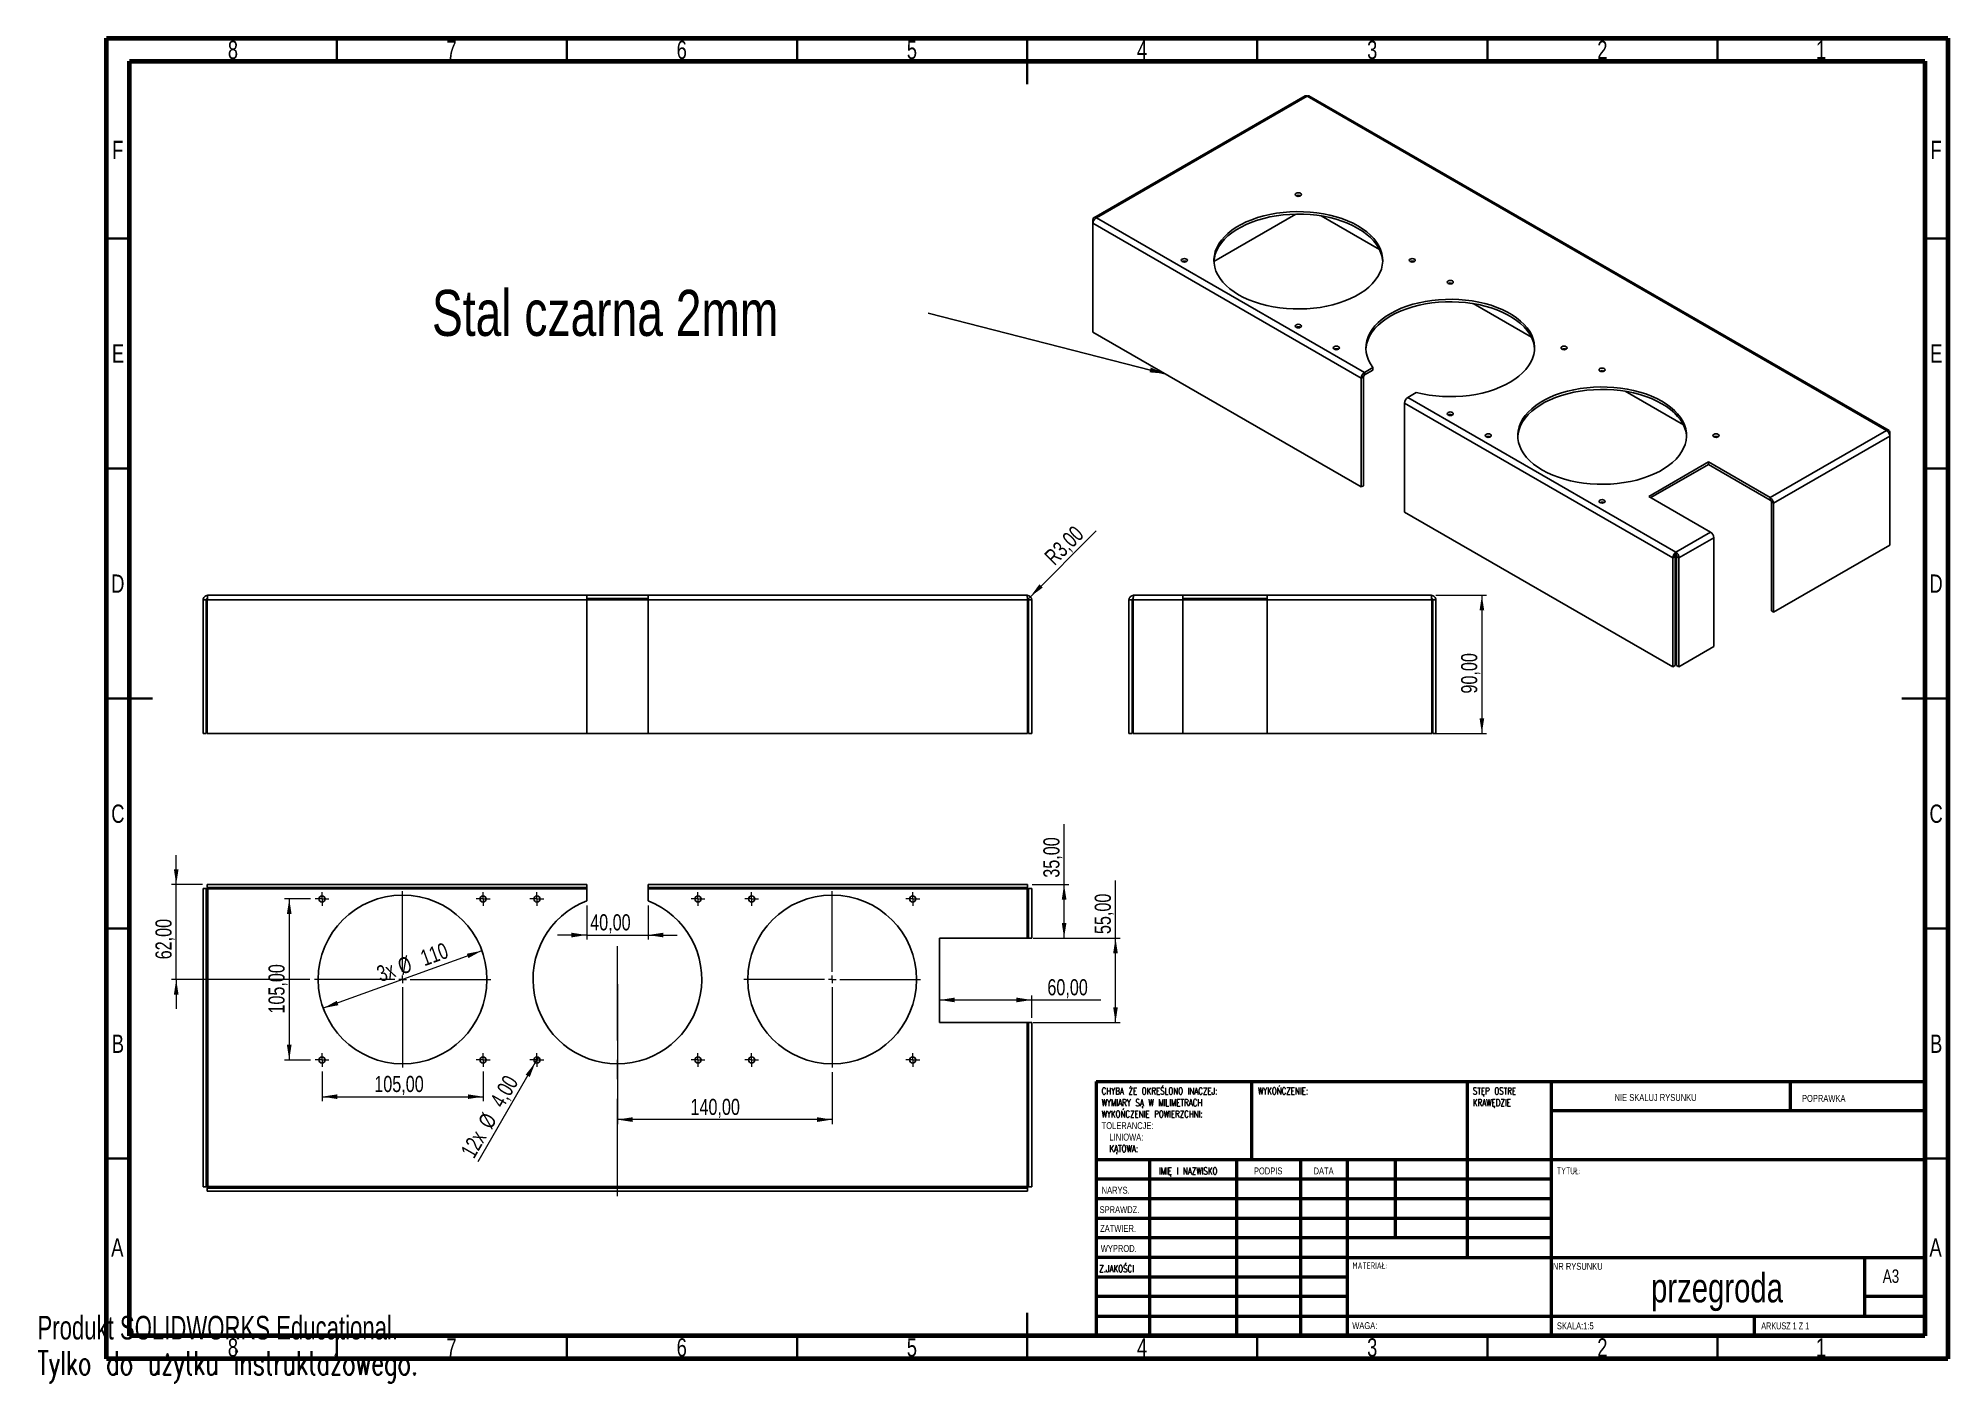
# Model space of a CAD drawing. Header units: millimetres. Extents: x 0 to 415, y 0 to 292.
import ezdxf

# ---------------------------------------------------------------- set-up
doc = ezdxf.new("R2010")
doc.units = ezdxf.units.MM
doc.linetypes.add('CENTERX2', pattern=[20.32, 12.7, -2.54, 2.54, -2.54])
doc.styles.add('SLDTEXTSTYLE0', font='TXT', dxfattribs={"width": 0.75})
doc.styles.add('SLDTEXTSTYLE1', font='TXT', dxfattribs={"width": 0.75, "bigfont": 'bigfont'})
doc.styles.add('SLDTEXTSTYLE2', font='TXT', dxfattribs={"width": 0.6875})
doc.styles.add('SLDTEXTSTYLE3', font='TXT', dxfattribs={"width": 0.7})
doc.styles.add('SLDTEXTSTYLE4', font='TXT', dxfattribs={"width": 0.7, "bigfont": 'bigfont'})
doc.dimstyles.new('SLDDIMSTYLE0', dxfattribs={"dimtxt": 3.5, "dimasz": 3.302, "dimexe": 0, "dimexo": 0.0625, "dimgap": 0.875, "dimtad": 1, "dimlfac": 3, "dimrnd": 1e-09, "dimzin": 12, "dimdsep": 46, "dimtxsty": 'SLDTEXTSTYLE0', "dimsah": 1, "dimcen": 0, "dimadec": 0, "dimazin": 3, "dimtfac": 1, "dimtofl": 0, "dimtmove": 0, "dimatfit": 3, "dimfxl": 1, "dimfrac": 2, "dimtolj": 1, "dimtzin": 12, "dimarcsym": 0})
doc.dimstyles.new('SLDDIMSTYLE1', dxfattribs={"dimtxt": 3.5, "dimasz": 3.302, "dimexe": 0, "dimexo": 0.0625, "dimgap": 0.875, "dimtad": 1, "dimlfac": 3, "dimrnd": 1e-09, "dimzin": 12, "dimdsep": 46, "dimtxsty": 'SLDTEXTSTYLE0', "dimsah": 1, "dimcen": 0.09, "dimadec": 0, "dimazin": 3, "dimtfac": 1, "dimtofl": 0, "dimtmove": 0, "dimatfit": 3, "dimfxl": 1, "dimfrac": 2, "dimtolj": 1, "dimtzin": 12, "dimarcsym": 0})
doc.dimstyles.new('SLDDIMSTYLE2', dxfattribs={"dimtxt": 0.18, "dimasz": 3.302, "dimexe": 0, "dimexo": 0.0625, "dimgap": 0, "dimtad": 0, "dimtih": 1, "dimtoh": 1, "dimdec": 0, "dimrnd": 1e-09, "dimzin": 0, "dimdsep": 46, "dimtxsty": 'Standard', "dimsah": 1, "dimcen": 0.09, "dimadec": 0, "dimazin": 0, "dimtfac": 3.302, "dimtdec": 0, "dimtofl": 0, "dimtmove": 0, "dimatfit": 3, "dimfxl": 1, "dimfrac": 2, "dimtolj": 1, "dimtzin": 0, "dimarcsym": 0})
doc.dimstyles.new('SLDDIMSTYLE3', dxfattribs={"dimtxt": 3.5, "dimasz": 3.302, "dimexe": 0, "dimexo": 0.0625, "dimgap": 0.875, "dimtad": 1, "dimdec": 0, "dimlfac": 3, "dimrnd": 1e-09, "dimzin": 12, "dimdsep": 46, "dimtxsty": 'SLDTEXTSTYLE0', "dimsah": 1, "dimcen": 0, "dimadec": 0, "dimazin": 3, "dimtfac": 1, "dimtdec": 0, "dimtmove": 0, "dimatfit": 3, "dimfxl": 1, "dimfrac": 2, "dimtolj": 1, "dimtzin": 12, "dimarcsym": 0})
doc.dimstyles.new('SLDDIMSTYLE4', dxfattribs={"dimtxt": 3.5, "dimasz": 3.302, "dimexe": 0, "dimexo": 0.0625, "dimgap": 0.875, "dimtad": 1, "dimlfac": 3, "dimrnd": 1e-09, "dimzin": 12, "dimdsep": 46, "dimtxsty": 'SLDTEXTSTYLE0', "dimsah": 1, "dimcen": 0.09, "dimadec": 0, "dimazin": 3, "dimtfac": 1, "dimtmove": 0, "dimatfit": 0, "dimfxl": 1, "dimfrac": 2, "dimtolj": 1, "dimtzin": 12, "dimarcsym": 0})
doc.dimstyles.new('SLDDIMSTYLE5', dxfattribs={"dimtxt": 3.5, "dimasz": 3.302, "dimexe": 0, "dimexo": 0.0625, "dimgap": 0.875, "dimtad": 1, "dimlfac": 3, "dimrnd": 1e-09, "dimzin": 12, "dimdsep": 46, "dimtxsty": 'SLDTEXTSTYLE0', "dimblk1": 'NONE', "dimsah": 1, "dimcen": 0, "dimadec": 0, "dimazin": 3, "dimtfac": 1, "dimtmove": 0, "dimatfit": 3, "dimldrblk": 'NONE', "dimfxl": 1, "dimfrac": 2, "dimtolj": 1, "dimtzin": 12, "dimarcsym": 0})

msp = doc.modelspace()

# ---------------------------------------------------------------- texts
at = {"color": 7, "linetype": 'Continuous', "lineweight": 0}
for s, insert, char_height, attachment_point, style in [('8', (42.46, 291.4438), 3.9687, 2, 'SLDTEXTSTYLE0'), ('7', (89.96, 291.4438), 3.9687, 2, 'SLDTEXTSTYLE0'), ('6', (139.96, 291.4438), 3.9687, 2, 'SLDTEXTSTYLE0'), ('5', (189.96, 291.4438), 3.9687, 2, 'SLDTEXTSTYLE0'), ('4', (239.96, 291.4438), 3.9687, 2, 'SLDTEXTSTYLE0'), ('3', (289.96, 291.4438), 3.9687, 2, 'SLDTEXTSTYLE0'), ('2', (339.96, 291.4438), 3.9687, 2, 'SLDTEXTSTYLE0'), ('1', (387.46, 291.4438), 3.9687, 2, 'SLDTEXTSTYLE0'), ('F', (17.4577, 269.6938), 3.9687, 2, 'SLDTEXTSTYLE0'), ('F', (412.4577, 269.6938), 3.9687, 2, 'SLDTEXTSTYLE0'), ('E', (17.5078, 225.4438), 3.9687, 2, 'SLDTEXTSTYLE0'), ('E', (412.5078, 225.4438), 3.9687, 2, 'SLDTEXTSTYLE0'), ('D', (17.4527, 175.4438), 3.9687, 2, 'SLDTEXTSTYLE0'), ('D', (412.4527, 175.4438), 3.9687, 2, 'SLDTEXTSTYLE0'), ('C', (17.4587, 125.4438), 3.9687, 2, 'SLDTEXTSTYLE0'), ('C', (412.4587, 125.4438), 3.9687, 2, 'SLDTEXTSTYLE0'), ('B', (17.4706, 75.4438), 3.9687, 2, 'SLDTEXTSTYLE0'), ('B', (412.4706, 75.4438), 3.9687, 2, 'SLDTEXTSTYLE0'), ('WYKOŃCZENIE:', (265.1233, 63.921), 1.5, 1, 'SLDTEXTSTYLE1'), ('NIE SKALUJ RYSUNKU', (342.6146, 62.533), 1.5, 1, 'SLDTEXTSTYLE0'), ('POPRAWKA', (383.3276, 62.3349), 1.5, 1, 'SLDTEXTSTYLE0'), ('IMIĘ I NAZWISKO', (243.6165, 46.5762), 1.5, 1, 'SLDTEXTSTYLE1'), ('PODPIS', (264.2679, 46.5762), 1.5, 1, 'SLDTEXTSTYLE0'), ('DATA', (277.2147, 46.5762), 1.5, 1, 'SLDTEXTSTYLE0'), ('TYTUŁ:', (330.0789, 46.5762), 1.5, 1, 'SLDTEXTSTYLE1'), ('NARYS.', (231.1818, 42.3848), 1.5, 1, 'SLDTEXTSTYLE0'), ('SPRAWDZ.', (230.7352, 38.1619), 1.5, 1, 'SLDTEXTSTYLE0'), ('ZATWIER.', (230.8389, 34.0659), 1.5, 1, 'SLDTEXTSTYLE0'), ('A', (17.3397, 31.1938), 3.9687, 2, 'SLDTEXTSTYLE0'), ('WYPROD.', (230.99, 29.7158), 1.5, 1, 'SLDTEXTSTYLE0'), ('A', (412.3397, 31.1938), 3.9687, 2, 'SLDTEXTSTYLE0'), ('Z.JAKOŚCI', (230.669, 25.3496), 1.5, 1, 'SLDTEXTSTYLE1'), ('MATERIAŁ:', (285.6459, 25.9861), 1.5, 1, 'SLDTEXTSTYLE1'), ('NR RYSUNKU', (329.2092, 25.8428), 1.5, 1, 'SLDTEXTSTYLE0'), ('przegroda', (364.8631, 23.6069), 6.35, 2, 'SLDTEXTSTYLE0'), ('A3', (400.8712, 24.4064), 2.91042, 1, 'SLDTEXTSTYLE0'), ('WAGA:', (285.6178, 12.9493), 1.4986, 1, 'SLDTEXTSTYLE0'), ('SKALA:1:5', (330.074, 12.9001), 1.5, 1, 'SLDTEXTSTYLE0'), ('ARKUSZ 1 Z 1', (374.4783, 12.9001), 1.5, 1, 'SLDTEXTSTYLE2'), ('8', (42.46, 9.4438), 3.9687, 2, 'SLDTEXTSTYLE0'), ('7', (89.96, 9.4438), 3.9687, 2, 'SLDTEXTSTYLE0'), ('6', (139.96, 9.4438), 3.9687, 2, 'SLDTEXTSTYLE0'), ('5', (189.96, 9.4438), 3.9687, 2, 'SLDTEXTSTYLE0'), ('4', (239.96, 9.4438), 3.9687, 2, 'SLDTEXTSTYLE0'), ('3', (289.96, 9.4438), 3.9687, 2, 'SLDTEXTSTYLE0'), ('2', (339.96, 9.4438), 3.9687, 2, 'SLDTEXTSTYLE0'), ('1', (387.46, 9.4438), 3.9687, 2, 'SLDTEXTSTYLE0')]:
    msp.add_mtext(s, dxfattribs=dict(at, insert=insert, char_height=char_height, attachment_point=attachment_point, style=style))
at = {"color": 7, "linetype": 'Continuous', "char_height": 5.1381, "attachment_point": 1}
for s, insert, style in [('Produkt SOLIDWORKS Educational.', (0, 14.3305), 'SLDTEXTSTYLE3'), ('Tylko do użytku instruktażowego.', (0, 6.6234), 'SLDTEXTSTYLE4')]:
    msp.add_mtext(s, dxfattribs=dict(at, insert=insert, style=style))

# ---------------------------------------------------------------- blocks, each defined once
blk = doc.blocks.new('SW_NOTE_0')
at = {"color": 0, "linetype": 'Continuous', "lineweight": 0, "char_height": 1.5, "attachment_point": 1}
for s, insert, style in [('CHYBA ŻE OKREŚLONO INACZEJ:', (0, 1.93), 'SLDTEXTSTYLE1'), ('WYMIARY SĄ W MILIMETRACH', (0, -0.57), 'SLDTEXTSTYLE1'), ('WYKOŃCZENIE POWIERZCHNI:', (0, -3.07), 'SLDTEXTSTYLE1'), ('TOLERANCJE:', (0, -5.57), 'SLDTEXTSTYLE0'), ('LINIOWA:', (1.69, -8.07), 'SLDTEXTSTYLE0'), ('KĄTOWA:', (1.69, -10.57), 'SLDTEXTSTYLE1')]:
    blk.add_mtext(s, dxfattribs=dict(at, insert=insert, style=style))
blk = doc.blocks.new('SW_NOTE_0_1')
at = {"color": 0, "linetype": 'Continuous', "lineweight": 0, "char_height": 1.5, "attachment_point": 1, "style": 'SLDTEXTSTYLE1'}
for s, insert in [('STĘP OSTRE', (0, 1.93)), ('KRAWĘDZIE', (0, -0.57))]:
    blk.add_mtext(s, dxfattribs=dict(at, insert=insert))
blk = doc.blocks.new('_D')
at = {"color": 7, "linetype": 'Continuous', "lineweight": 0}
for q in [(230.01, 184.95), (214.98, 169.92)]:
    blk.add_line((215.69, 170.62), q, dxfattribs=at)
at = {"color": 7, "linetype": 'Continuous', "lineweight": 18}
blk.add_solid([(215.69, 170.62), (218.38, 172.6), (217.66, 173.32)], dxfattribs=at)
at = {"color": 7, "linetype": 'Continuous', "lineweight": 18, "insert": (218.45, 179.7), "char_height": 3.5, "attachment_point": 1, "rotation": 45, "style": 'SLDTEXTSTYLE0'}
blk.add_mtext('R3,00', dxfattribs=at)
blk = doc.blocks.new('_D_1')
at = {"color": 7, "linetype": 'Continuous', "lineweight": 0}
for p, q in [((303.78, 170.92), (314.78, 170.92)), ((313.78, 170.92), (313.78, 140.92)), ((303.88, 140.92), (314.78, 140.92))]:
    blk.add_line(p, q, dxfattribs=at)
at = {"color": 7, "linetype": 'Continuous', "lineweight": 18}
for points in [[(313.78, 170.92), (313.27, 167.62), (314.29, 167.62)], [(313.78, 140.92), (314.29, 144.22), (313.27, 144.22)]]:
    blk.add_solid(points, dxfattribs=at)
at = {"color": 7, "linetype": 'Continuous', "lineweight": 18, "insert": (309.27, 149.57), "char_height": 3.5, "attachment_point": 1, "rotation": 90, "style": 'SLDTEXTSTYLE0'}
blk.add_mtext('90,00', dxfattribs=at)
blk = doc.blocks.new('SW_NOTE_0_2')
at = {"color": 0, "linetype": 'Continuous', "lineweight": 0, "insert": (-107.81, 5.04), "char_height": 10, "attachment_point": 1, "style": 'SLDTEXTSTYLE0'}
blk.add_mtext('Stal czarna 2mm', dxfattribs=at)
blk = doc.blocks.new('_D_2')
at = {"color": 7, "linetype": 'Continuous', "lineweight": 0}
blk.add_line((96.55, 93.68), (62.08, 81.19), dxfattribs=at)
at = {"color": 7, "linetype": 'Continuous', "lineweight": 18}
for points in [[(96.55, 93.68), (93.27, 93.03), (93.62, 92.08)], [(62.08, 81.19), (65.36, 81.84), (65.01, 82.79)]]:
    blk.add_solid(points, dxfattribs=at)
at = {"color": 7, "linetype": 'Continuous', "lineweight": 18, "char_height": 3.5, "attachment_point": 1, "rotation": 19.9199, "style": 'SLDTEXTSTYLE0'}
for s, insert in [('110', (82.85, 93.57)), ('%%c', (77.91, 91.72)), ('3x', (73.35, 90.13))]:
    blk.add_mtext(s, dxfattribs=dict(at, insert=insert))
blk = doc.blocks.new('_D_3')
at = {"color": 7, "linetype": 'Continuous', "lineweight": 0}
for p, q in [((61.81, 67.43), (61.81, 60.96)), ((96.81, 67.43), (96.81, 60.96)), ((61.81, 61.96), (96.81, 61.96))]:
    blk.add_line(p, q, dxfattribs=at)
at = {"color": 7, "linetype": 'Continuous', "lineweight": 18}
for points in [[(61.81, 61.96), (65.12, 61.45), (65.12, 62.46)], [(96.81, 61.96), (93.51, 62.46), (93.51, 61.45)]]:
    blk.add_solid(points, dxfattribs=at)
at = {"color": 7, "linetype": 'Continuous', "lineweight": 18, "insert": (73.17, 66.47), "char_height": 3.5, "attachment_point": 1, "style": 'SLDTEXTSTYLE0'}
blk.add_mtext('105,00', dxfattribs=at)
blk = doc.blocks.new('_D_4')
at = {"color": 7, "linetype": 'Continuous', "lineweight": 0}
for p, q in [((59.31, 104.93), (53.69, 104.93)), ((54.69, 104.93), (54.69, 69.93)), ((59.31, 69.93), (53.69, 69.93))]:
    blk.add_line(p, q, dxfattribs=at)
at = {"color": 7, "linetype": 'Continuous', "lineweight": 18}
for points in [[(54.69, 104.93), (54.18, 101.63), (55.2, 101.63)], [(54.69, 69.93), (55.2, 73.24), (54.18, 73.24)]]:
    blk.add_solid(points, dxfattribs=at)
at = {"color": 7, "linetype": 'Continuous', "lineweight": 18, "insert": (50.18, 80.02), "char_height": 3.5, "attachment_point": 1, "rotation": 90, "style": 'SLDTEXTSTYLE0'}
blk.add_mtext('105,00', dxfattribs=at)
blk = doc.blocks.new('_D_5')
at = {"color": 7, "linetype": 'Continuous', "lineweight": 0}
for p, q in [((125.98, 86.43), (125.98, 55.98)), ((172.65, 67.27), (172.65, 55.98)), ((172.65, 56.98), (125.98, 56.98))]:
    blk.add_line(p, q, dxfattribs=at)
at = {"color": 7, "linetype": 'Continuous', "lineweight": 18}
for points in [[(125.98, 56.98), (129.28, 56.47), (129.28, 57.49)], [(172.65, 56.98), (169.35, 57.49), (169.35, 56.47)]]:
    blk.add_solid(points, dxfattribs=at)
at = {"color": 7, "linetype": 'Continuous', "lineweight": 18, "insert": (141.86, 61.49), "char_height": 3.5, "attachment_point": 1, "style": 'SLDTEXTSTYLE0'}
blk.add_mtext('140,00', dxfattribs=at)
blk = doc.blocks.new('_D_6')
at = {"color": 7, "linetype": 'Continuous', "lineweight": 0}
for p, q in [((119.31, 103.51), (119.31, 96.09)), ((132.65, 103.51), (132.65, 96.09)), ((119.31, 97.09), (112.96, 97.09)), ((119.31, 97.09), (132.65, 97.09)), ((132.65, 97.09), (139, 97.09))]:
    blk.add_line(p, q, dxfattribs=at)
at = {"color": 7, "linetype": 'Continuous', "lineweight": 18}
for points in [[(119.31, 97.09), (116.01, 97.59), (116.01, 96.58)], [(132.65, 97.09), (135.95, 96.58), (135.95, 97.59)]]:
    blk.add_solid(points, dxfattribs=at)
at = {"color": 7, "linetype": 'Continuous', "lineweight": 18, "insert": (120.07, 101.6), "char_height": 3.5, "attachment_point": 1, "style": 'SLDTEXTSTYLE0'}
blk.add_mtext('40,00', dxfattribs=at)
blk = doc.blocks.new('_D_7')
at = {"color": 7, "linetype": 'Continuous', "lineweight": 0}
for q in [(95.69, 47.79), (108.81, 70.51)]:
    blk.add_line((108.15, 69.36), q, dxfattribs=at)
at = {"color": 7, "linetype": 'Continuous', "lineweight": 18}
blk.add_solid([(108.15, 69.36), (106.06, 66.75), (106.94, 66.24)], dxfattribs=at)
at = {"color": 7, "linetype": 'Continuous', "lineweight": 18, "char_height": 3.5, "attachment_point": 1, "rotation": 60, "style": 'SLDTEXTSTYLE0'}
for s, insert in [('4,00', (98.13, 61.04)), ('%%c', (95.53, 56.44)), ('12x', (91.78, 50.05))]:
    blk.add_mtext(s, dxfattribs=dict(at, insert=insert))
blk = doc.blocks.new('_None')
blk = doc.blocks.new('_D_8')
at = {"color": 7, "linetype": 'Continuous', "lineweight": 0}
for p, q in [((195.98, 82.98), (215.98, 82.98)), ((215.98, 79.1), (215.98, 83.98)), ((215.98, 82.98), (231.03, 82.98))]:
    blk.add_line(p, q, dxfattribs=at)
at = {"color": 7, "linetype": 'Continuous', "lineweight": 18}
for points in [[(195.98, 82.98), (199.28, 82.47), (199.28, 83.49)], [(215.98, 82.98), (212.68, 83.49), (212.68, 82.47)]]:
    blk.add_solid(points, dxfattribs=at)
at = {"color": 7, "linetype": 'Continuous', "lineweight": 18, "insert": (219.39, 87.49), "char_height": 3.5, "attachment_point": 1, "style": 'SLDTEXTSTYLE0'}
blk.add_mtext('60,00', dxfattribs=at)
blk = doc.blocks.new('_D_9')
at = {"color": 7, "linetype": 'Continuous', "lineweight": 0}
for p, q in [((234.19, 96.43), (234.19, 108.94)), ((216.31, 96.43), (235.19, 96.43)), ((234.19, 78.1), (234.19, 96.43)), ((216.31, 78.1), (235.19, 78.1))]:
    blk.add_line(p, q, dxfattribs=at)
at = {"color": 7, "linetype": 'Continuous', "lineweight": 18}
for points in [[(234.19, 96.43), (233.68, 93.13), (234.69, 93.13)], [(234.19, 78.1), (234.69, 81.4), (233.68, 81.4)]]:
    blk.add_solid(points, dxfattribs=at)
at = {"color": 7, "linetype": 'Continuous', "lineweight": 18, "insert": (229.67, 97.3), "char_height": 3.5, "attachment_point": 1, "rotation": 90, "style": 'SLDTEXTSTYLE0'}
blk.add_mtext('55,00', dxfattribs=at)
blk = doc.blocks.new('_D_10')
at = {"color": 7, "linetype": 'Continuous', "lineweight": 0}
for p, q in [((223.02, 108.1), (223.02, 121.19)), ((216.08, 108.1), (224.02, 108.1)), ((223.02, 96.43), (223.02, 108.1)), ((216.31, 96.43), (224.02, 96.43))]:
    blk.add_line(p, q, dxfattribs=at)
at = {"color": 7, "linetype": 'Continuous', "lineweight": 18}
for points in [[(223.02, 108.1), (222.52, 104.8), (223.53, 104.8)], [(223.02, 96.43), (223.53, 99.74), (222.52, 99.74)]]:
    blk.add_solid(points, dxfattribs=at)
at = {"color": 7, "linetype": 'Continuous', "lineweight": 18, "insert": (218.51, 109.55), "char_height": 3.5, "attachment_point": 1, "rotation": 90, "style": 'SLDTEXTSTYLE0'}
blk.add_mtext('35,00', dxfattribs=at)
blk = doc.blocks.new('_D_11')
at = {"color": 7, "linetype": 'Continuous', "lineweight": 0}
for p, q in [((30.14, 108.1), (30.14, 114.45)), ((35.88, 108.1), (29.14, 108.1)), ((30.14, 87.43), (30.14, 108.1)), ((59.15, 87.43), (29.14, 87.43)), ((30.14, 87.43), (30.14, 81.08))]:
    blk.add_line(p, q, dxfattribs=at)
at = {"color": 7, "linetype": 'Continuous', "lineweight": 18}
for points in [[(30.14, 108.1), (30.65, 111.4), (29.63, 111.4)], [(30.14, 87.43), (29.63, 84.13), (30.65, 84.13)]]:
    blk.add_solid(points, dxfattribs=at)
at = {"color": 7, "linetype": 'Continuous', "lineweight": 18, "insert": (25.63, 91.81), "char_height": 3.5, "attachment_point": 1, "rotation": 90, "style": 'SLDTEXTSTYLE0'}
blk.add_mtext('62,00', dxfattribs=at)
blk = doc.blocks.new('SW_CENTERMARKSYMBOL_0')
at = {"color": 0, "linetype": 'Continuous', "lineweight": 18}
for p, q in [((0, 1.67), (0, 19.17)), ((-1.67, 0), (-19.17, 0)), ((0, 0), (-0.83, 0)), ((0, 0), (0, 0.83)), ((0, 0), (0, -0.83)), ((0, 0), (0.83, 0)), ((1.67, 0), (19.17, 0)), ((0, -1.67), (0, -19.17))]:
    blk.add_line(p, q, dxfattribs=at)
blk = doc.blocks.new('SW_CENTERMARKSYMBOL_1')
at = {"color": 0, "linetype": 'Continuous', "lineweight": 18}
for p, q in [((0, 1.67), (0, 19.17)), ((-1.67, 0), (-19.17, 0)), ((0, 0), (-0.83, 0)), ((0, 0), (0, 0.83)), ((0, 0), (0, -0.83)), ((0, 0), (0.83, 0)), ((1.67, 0), (19.17, 0)), ((0, -1.67), (0, -19.17))]:
    blk.add_line(p, q, dxfattribs=at)
blk = doc.blocks.new('SW_CENTERMARKSYMBOL_2')
at = {"color": 0, "linetype": 'Continuous', "lineweight": 18}
for p, q in [((-0.83, 0), (-1.5, 0)), ((0, 0), (-0.83, 0)), ((0, 0.83), (0, 1.5)), ((0, 0), (0, 0.83)), ((0, 0), (0, -0.83)), ((0, 0), (0.83, 0)), ((0.83, 0), (1.5, 0)), ((0, -0.83), (0, -1.5))]:
    blk.add_line(p, q, dxfattribs=at)
blk = doc.blocks.new('SW_CENTERMARKSYMBOL_3')
at = {"color": 0, "linetype": 'Continuous', "lineweight": 18}
for p, q in [((-0.83, 0), (-1.5, 0)), ((0, 0), (-0.83, 0)), ((0, 0.83), (0, 1.5)), ((0, 0), (0, 0.83)), ((0, 0), (0, -0.83)), ((0, 0), (0.83, 0)), ((0.83, 0), (1.5, 0)), ((0, -0.83), (0, -1.5))]:
    blk.add_line(p, q, dxfattribs=at)
blk = doc.blocks.new('SW_CENTERMARKSYMBOL_4')
at = {"color": 0, "linetype": 'Continuous', "lineweight": 18}
for p, q in [((-0.83, 0), (-1.5, 0)), ((0, 0), (-0.83, 0)), ((0, 0.83), (0, 1.5)), ((0, 0), (0, 0.83)), ((0, 0), (0, -0.83)), ((0, 0), (0.83, 0)), ((0.83, 0), (1.5, 0)), ((0, -0.83), (0, -1.5))]:
    blk.add_line(p, q, dxfattribs=at)
blk = doc.blocks.new('SW_CENTERMARKSYMBOL_5')
at = {"color": 0, "linetype": 'Continuous', "lineweight": 18}
for p, q in [((-0.83, 0), (-1.5, 0)), ((0, 0), (-0.83, 0)), ((0, 0.83), (0, 1.5)), ((0, 0), (0, 0.83)), ((0, 0), (0, -0.83)), ((0, 0), (0.83, 0)), ((0.83, 0), (1.5, 0)), ((0, -0.83), (0, -1.5))]:
    blk.add_line(p, q, dxfattribs=at)
blk = doc.blocks.new('SW_CENTERMARKSYMBOL_6')
at = {"color": 0, "linetype": 'Continuous', "lineweight": 18}
for p, q in [((-0.83, 0), (-1.5, 0)), ((0, 0), (-0.83, 0)), ((0, 0.83), (0, 1.5)), ((0, 0), (0, 0.83)), ((0, 0), (0, -0.83)), ((0, 0), (0.83, 0)), ((0.83, 0), (1.5, 0)), ((0, -0.83), (0, -1.5))]:
    blk.add_line(p, q, dxfattribs=at)
blk = doc.blocks.new('SW_CENTERMARKSYMBOL_7')
at = {"color": 0, "linetype": 'Continuous', "lineweight": 18}
for p, q in [((-0.83, 0), (-1.5, 0)), ((0, 0), (-0.83, 0)), ((0, 0.83), (0, 1.5)), ((0, 0), (0, 0.83)), ((0, 0), (0, -0.83)), ((0, 0), (0.83, 0)), ((0.83, 0), (1.5, 0)), ((0, -0.83), (0, -1.5))]:
    blk.add_line(p, q, dxfattribs=at)
blk = doc.blocks.new('SW_CENTERMARKSYMBOL_8')
at = {"color": 0, "linetype": 'Continuous', "lineweight": 18}
for p, q in [((-0.83, 0), (-1.5, 0)), ((0, 0), (-0.83, 0)), ((0, 0.83), (0, 1.5)), ((0, 0), (0, 0.83)), ((0, 0), (0, -0.83)), ((0, 0), (0.83, 0)), ((0.83, 0), (1.5, 0)), ((0, -0.83), (0, -1.5))]:
    blk.add_line(p, q, dxfattribs=at)
blk = doc.blocks.new('SW_CENTERMARKSYMBOL_9')
at = {"color": 0, "linetype": 'Continuous', "lineweight": 18}
for p, q in [((-0.83, 0), (-1.5, 0)), ((0, 0), (-0.83, 0)), ((0, 0.83), (0, 1.5)), ((0, 0), (0, 0.83)), ((0, 0), (0, -0.83)), ((0, 0), (0.83, 0)), ((0.83, 0), (1.5, 0)), ((0, -0.83), (0, -1.5))]:
    blk.add_line(p, q, dxfattribs=at)
blk = doc.blocks.new('SW_CENTERMARKSYMBOL_10')
at = {"color": 0, "linetype": 'Continuous', "lineweight": 18}
for p, q in [((-0.83, 0), (-1.5, 0)), ((0, 0), (-0.83, 0)), ((0, 0.83), (0, 1.5)), ((0, 0), (0, 0.83)), ((0, 0), (0, -0.83)), ((0, 0), (0.83, 0)), ((0.83, 0), (1.5, 0)), ((0, -0.83), (0, -1.5))]:
    blk.add_line(p, q, dxfattribs=at)
blk = doc.blocks.new('SW_CENTERMARKSYMBOL_11')
at = {"color": 0, "linetype": 'Continuous', "lineweight": 18}
for p, q in [((-0.83, 0), (-1.5, 0)), ((0, 0), (-0.83, 0)), ((0, 0.83), (0, 1.5)), ((0, 0), (0, 0.83)), ((0, 0), (0, -0.83)), ((0, 0), (0.83, 0)), ((0.83, 0), (1.5, 0)), ((0, -0.83), (0, -1.5))]:
    blk.add_line(p, q, dxfattribs=at)
blk = doc.blocks.new('SW_CENTERMARKSYMBOL_12')
at = {"color": 0, "linetype": 'Continuous', "lineweight": 18}
for p, q in [((-0.83, 0), (-1.5, 0)), ((0, 0), (-0.83, 0)), ((0, 0.83), (0, 1.5)), ((0, 0), (0, 0.83)), ((0, 0), (0, -0.83)), ((0, 0), (0.83, 0)), ((0.83, 0), (1.5, 0)), ((0, -0.83), (0, -1.5))]:
    blk.add_line(p, q, dxfattribs=at)
blk = doc.blocks.new('SW_CENTERMARKSYMBOL_13')
at = {"color": 0, "linetype": 'Continuous', "lineweight": 18}
for p, q in [((-0.83, 0), (-1.5, 0)), ((0, 0), (-0.83, 0)), ((0, 0.83), (0, 1.5)), ((0, 0), (0, 0.83)), ((0, 0), (0, -0.83)), ((0, 0), (0.83, 0)), ((0.83, 0), (1.5, 0)), ((0, -0.83), (0, -1.5))]:
    blk.add_line(p, q, dxfattribs=at)

# ---------------------------------------------------------------- dimensions: what is measured, and where the dimension line sits
at = {"color": 7, "linetype": 'Continuous', "lineweight": 18}
dim = msp.add_radius_dim(center=(214.9811, 169.9171), mpoint=(215.6882, 170.6242), dimstyle='SLDDIMSTYLE0', dxfattribs=at)
dim.commit()
dim.dimension.update_dxf_attribs({"geometry": '_D', "text_midpoint": (225.9811, 180.9171), "dimtype": 164})
for base, p1, p2, angle, dimstyle, picture, middle in [((313.7826, 140.9171), (302.7826, 170.9171), (302.8803, 140.9171), 90, 'SLDDIMSTYLE1', '_D_1', (313.7826, 155.386)), ((223.0246, 108.1016), (215.3144, 96.4349), (215.0787, 108.1016), 90, 'SLDDIMSTYLE1', '_D_10', (223.0246, 115.3717)), ((30.143, 108.1016), (60.1478, 87.4349), (36.8835, 108.1016), 90, 'SLDDIMSTYLE4', '_D_11', (30.143, 97.6303)), ((234.1858, 96.4349), (215.3144, 78.1016), (215.3144, 96.4349), 90, 'SLDDIMSTYLE1', '_D_9', (234.1858, 103.1187)), ((54.6922, 69.9349), (60.3144, 104.9349), (60.3144, 69.9349), 90, 'SLDDIMSTYLE1', '_D_4', (54.6922, 87.1301)), ((132.6478, 97.0852), (119.3144, 104.5131), (132.6478, 104.5131), 0, 'SLDDIMSTYLE4', '_D_6', (125.8885, 97.0852)), ((215.9811, 82.9801), (195.9811, 78.1016), (215.9811, 78.1016), 0, 'SLDDIMSTYLE1', '_D_8', (225.2083, 82.9801))]:
    dim = msp.add_linear_dim(base=base, p1=p1, p2=p2, angle=angle, dimstyle=dimstyle, dxfattribs=at)
    dim.commit()
    dim.dimension.update_dxf_attribs({"geometry": picture, "text_midpoint": middle, "dimtype": 160})
for p1, p2, text, dimstyle, picture, middle in [((96.5509, 93.6812), (62.078, 81.1886), '3x<>', 'SLDDIMSTYLE3', '_D_2', (83.303, 88.8803)), ((108.8144, 70.5122), (108.1478, 69.3575), '12x<>', 'SLDDIMSTYLE5', '_D_7', (101.0014, 56.9797))]:
    dim = msp.add_diameter_dim_2p(p1=p1, p2=p2, text=text, dimstyle=dimstyle, dxfattribs=at)
    dim.commit()
    dim.dimension.update_dxf_attribs({"geometry": picture, "text_midpoint": middle, "dimtype": 163})
for base, p1, p2, picture, middle in [((125.9811, 56.9797), (172.6478, 68.2682), (125.9811, 87.4349), '_D_5', (148.9749, 56.9797)), ((96.8144, 61.9559), (61.8144, 68.4349), (96.8144, 68.4349), '_D_3', (80.2848, 61.9559))]:
    dim = msp.add_linear_dim(base=base, p1=p1, p2=p2, dimstyle='SLDDIMSTYLE1', dxfattribs=at)
    dim.commit()
    dim.dimension.update_dxf_attribs({"geometry": picture, "text_midpoint": middle, "dimtype": 160})

# ---------------------------------------------------------------- linework, layer by layer
at = {"color": 7, "linetype": 'Continuous', "lineweight": 70}
for p, q in [((15, 5), (15, 292)), ((15, 292), (415, 292)), ((415, 292), (415, 5)), ((20, 10), (20, 287)), ((20, 287), (410, 287)), ((410, 287), (410, 10)), ((410, 10), (20, 10)), ((415, 5), (15, 5))]:
    msp.add_line(p, q, dxfattribs=at)
at = {"color": 7, "linetype": 'Continuous', "lineweight": 35}
for p, q in [((65, 287), (65, 292)), ((115, 287), (115, 292)), ((165, 287), (165, 292)), ((215, 292), (215, 282)), ((215, 287), (215, 292)), ((265, 287), (265, 292)), ((315, 287), (315, 292)), ((365, 287), (365, 292)), ((20, 248.5), (15, 248.5)), ((410, 248.5), (415, 248.5)), ((20, 198.5), (15, 198.5)), ((410, 198.5), (415, 198.5)), ((15, 148.5), (25, 148.5)), ((20, 148.5), (15, 148.5)), ((415, 148.5), (405, 148.5)), ((410, 148.5), (415, 148.5)), ((20, 98.5), (15, 98.5)), ((410, 98.5), (415, 98.5)), ((20, 48.5), (15, 48.5)), ((410, 48.5), (415, 48.5)), ((215, 5), (215, 15)), ((65, 10), (65, 5)), ((115, 10), (115, 5)), ((165, 10), (165, 5)), ((215, 10), (215, 5)), ((265, 10), (265, 5)), ((315, 10), (315, 5)), ((365, 10), (365, 5))]:
    msp.add_line(p, q, dxfattribs=at)
at = {"color": 7, "linetype": 'Continuous', "lineweight": 25}
for p, q in [((275.3605, 279.4645), (229.4962, 252.9876)), ((275.7915, 279.3751), (230.0652, 252.9779)), ((401.6565, 206.7148), (275.7915, 279.3751)), ((402.2255, 206.7244), (276.2224, 279.4645)), ((273.3823, 253.7602), (255.58, 243.4832)), ((291.5511, 246.0531), (278.8812, 253.3673)), ((229.2891, 252.5297), (229.4999, 252.408)), ((229.2891, 252.5297), (229.2891, 251.793)), ((229.2891, 251.793), (287.5766, 218.1444)), ((229.2891, 251.793), (229.2891, 228.1133)), ((230.0652, 252.9779), (288.2837, 219.3691)), ((324.5495, 227.0036), (311.8795, 234.3178)), ((229.2891, 228.1133), (287.5766, 194.4647)), ((288.2837, 219.3691), (290.114, 220.4257)), ((288.2837, 218.8247), (290.114, 219.8813)), ((290.114, 219.8813), (290.114, 220.4257)), ((287.5766, 218.1444), (288.048, 218.4165)), ((287.5766, 218.1444), (287.5766, 194.4647)), ((288.048, 218.4165), (288.048, 194.7368)), ((288.2837, 219.3691), (288.2837, 218.8247)), ((297.0047, 212.7016), (355.2922, 179.053)), ((297.0047, 189.022), (297.0047, 212.7016)), ((299.5421, 214.983), (297.7118, 213.9264)), ((297.7118, 213.9264), (355.9302, 180.3176)), ((357.5478, 207.9541), (344.8778, 215.2683)), ((376.4363, 192.1555), (401.6565, 206.7148)), ((377.1434, 190.9308), (402.4326, 205.5299)), ((402.4326, 206.2666), (402.2218, 206.1449)), ((402.4326, 206.2666), (402.4326, 205.5299)), ((402.4326, 205.5299), (402.4326, 181.8502)), ((350.0377, 192.4276), (363.0013, 199.9114)), ((363.0013, 199.367), (350.5091, 192.1555)), ((376.4363, 192.1555), (363.0013, 199.9114)), ((363.0013, 199.367), (363.0013, 199.9114)), ((363.0013, 199.367), (376.4363, 191.6111)), ((287.5766, 194.4647), (288.048, 194.7368)), ((363.4727, 184.6718), (350.0377, 192.4276)), ((376.4363, 191.6111), (376.4363, 192.1555)), ((377.1434, 190.9308), (376.672, 191.2029)), ((376.672, 191.2029), (376.672, 167.5232)), ((377.1434, 167.2511), (377.1434, 190.9308)), ((297.0047, 189.022), (355.2922, 155.3733)), ((355.9302, 180.3176), (363.4727, 184.6718)), ((356.5683, 179.053), (364.1798, 183.447)), ((364.1798, 159.7673), (364.1798, 183.447)), ((355.2922, 179.053), (355.7636, 179.3251)), ((355.2922, 179.053), (355.2922, 155.3733)), ((355.7636, 179.3251), (355.7636, 155.6454)), ((355.9302, 179.7732), (355.9302, 180.3176)), ((356.5683, 179.053), (356.0969, 179.3251)), ((356.0969, 179.3251), (356.0969, 155.6454)), ((356.5683, 179.053), (356.5683, 155.3733)), ((377.1434, 167.2511), (402.4326, 181.8502)), ((36.9811, 170.9171), (119.3144, 170.9171)), ((119.3144, 170.9171), (119.3144, 169.9171)), ((132.6478, 170.9171), (119.3144, 170.9171)), ((132.6478, 170.2504), (119.3144, 170.2504)), ((132.6478, 170.9171), (214.9811, 170.9171)), ((132.6478, 169.9171), (132.6478, 170.9171)), ((238.116, 170.9171), (248.7826, 170.9171)), ((248.7826, 169.9171), (248.7826, 170.9171)), ((248.7826, 170.9171), (267.116, 170.9171)), ((267.116, 170.2504), (248.7826, 170.2504)), ((267.116, 170.9171), (302.7826, 170.9171)), ((267.116, 169.9171), (267.116, 170.9171)), ((35.9811, 169.9171), (36.6478, 169.9171)), ((35.9811, 169.9171), (35.9811, 140.9171)), ((36.6478, 169.9171), (36.6478, 140.9171)), ((36.8835, 169.9171), (36.8835, 140.9171)), ((36.8835, 169.9171), (119.3144, 169.9171)), ((119.3144, 169.9171), (119.3144, 140.9171)), ((119.3144, 169.9171), (132.6478, 169.9171)), ((132.6478, 169.9171), (215.0787, 169.9171)), ((132.6478, 140.9171), (132.6478, 169.9171)), ((215.0787, 169.9171), (215.0787, 140.9171)), ((215.9811, 169.9171), (215.3144, 169.9171)), ((215.3144, 169.9171), (215.3144, 140.9171)), ((215.9811, 169.9171), (215.9811, 140.9171)), ((237.116, 169.9171), (237.7826, 169.9171)), ((237.116, 169.9171), (237.116, 140.9171)), ((237.7826, 169.9171), (237.7826, 140.9171)), ((238.0183, 169.9171), (238.0183, 140.9171)), ((238.0183, 169.9171), (248.7826, 169.9171)), ((248.7826, 140.9171), (248.7826, 169.9171)), ((248.7826, 169.9171), (267.116, 169.9171)), ((267.116, 140.9171), (267.116, 169.9171)), ((267.116, 169.9171), (302.8803, 169.9171)), ((302.8803, 169.9171), (302.8803, 140.9171)), ((303.116, 169.9171), (303.116, 140.9171)), ((303.7826, 169.9171), (303.116, 169.9171)), ((303.7826, 169.9171), (303.7826, 140.9171)), ((377.1434, 167.2511), (376.672, 167.5232)), ((356.5683, 155.3733), (364.1798, 159.7673)), ((355.2922, 155.3733), (355.7636, 155.6454)), ((356.5683, 155.3733), (356.0969, 155.6454)), ((35.9811, 140.9171), (36.6478, 140.9171)), ((36.8835, 140.9171), (119.3144, 140.9171)), ((132.6478, 140.9171), (119.3144, 140.9171)), ((132.6478, 140.9171), (215.0787, 140.9171)), ((215.9811, 140.9171), (215.3144, 140.9171)), ((237.116, 140.9171), (237.7826, 140.9171)), ((238.0183, 140.9171), (248.7826, 140.9171)), ((267.116, 140.9171), (248.7826, 140.9171)), ((267.116, 140.9171), (302.8803, 140.9171)), ((303.7826, 140.9171), (303.116, 140.9171)), ((36.8835, 108.1016), (36.8835, 107.4349)), ((36.8835, 108.1016), (119.3144, 108.1016)), ((119.3144, 108.1016), (119.3144, 107.4349)), ((132.6478, 108.1016), (215.0787, 108.1016)), ((132.6478, 108.1016), (132.6478, 107.4349)), ((215.0787, 108.1016), (215.0787, 107.4349)), ((35.9811, 42.3373), (35.9811, 107.1992)), ((35.9811, 107.1992), (36.6478, 107.1992)), ((36.6478, 42.3373), (36.6478, 107.1992)), ((36.8835, 107.4349), (119.3144, 107.4349)), ((36.9811, 42.4349), (36.9811, 107.1016)), ((36.9811, 107.1016), (119.3144, 107.1016)), ((119.3144, 107.1016), (119.3144, 107.4349)), ((119.3144, 107.1016), (119.3144, 104.5131)), ((132.6478, 107.4349), (215.0787, 107.4349)), ((132.6478, 107.4349), (132.6478, 107.1016)), ((132.6478, 107.1016), (214.9811, 107.1016)), ((132.6478, 104.5131), (132.6478, 107.1016)), ((214.9811, 107.1016), (214.9811, 96.4349)), ((215.3144, 107.1992), (215.3144, 96.4349)), ((215.9811, 107.1992), (215.3144, 107.1992)), ((215.9811, 107.1992), (215.9811, 96.4349)), ((195.9811, 96.4349), (214.9811, 96.4349)), ((195.9811, 78.1016), (195.9811, 96.4349)), ((215.3144, 96.4349), (214.9811, 96.4349)), ((215.9811, 96.4349), (215.3144, 96.4349)), ((195.9811, 78.1016), (214.9811, 78.1016)), ((214.9811, 78.1016), (214.9811, 42.4349)), ((215.3144, 78.1016), (214.9811, 78.1016)), ((215.9811, 78.1016), (215.3144, 78.1016)), ((215.3144, 78.1016), (215.3144, 42.3373)), ((215.9811, 78.1016), (215.9811, 42.3373)), ((35.9811, 42.3373), (36.6478, 42.3373)), ((215.0787, 42.1016), (36.8835, 42.1016)), ((36.8835, 41.4349), (36.8835, 42.1016)), ((214.9811, 42.4349), (36.9811, 42.4349)), ((215.0787, 41.4349), (215.0787, 42.1016)), ((215.9811, 42.3373), (215.3144, 42.3373)), ((215.0787, 41.4349), (36.8835, 41.4349))]:
    msp.add_line(p, q, dxfattribs=at)
at = {"color": 7, "linetype": 'CENTERX2', "lineweight": 18, "ltscale": 1.666667}
msp.add_line((125.9811, 40.3373), (125.9811, 94.6504), dxfattribs=at)
at = {"color": 7, "linetype": 'Continuous', "lineweight": 50}
for p, q in [((230, 65.25), (410, 65.25)), ((230, 65.25), (230, 10)), ((263.8, 48.25), (263.8, 65.25)), ((310.6, 65.25), (310.6, 27)), ((328.8, 65.25), (328.8, 10)), ((380.8, 58.875), (380.8, 65.25)), ((410, 58.875), (328.8, 58.875)), ((410, 48.25), (230, 48.25)), ((241.5642, 48.25), (241.5642, 10)), ((260.4423, 48.25), (260.4423, 10)), ((274.3989, 48.25), (274.3989, 10)), ((284.6, 10), (284.6, 48.25)), ((295, 31.25), (295, 48.25)), ((328.8, 44), (230, 44)), ((328.8, 39.75), (230, 39.75)), ((328.8, 35.5), (230, 35.5)), ((328.8, 31.25), (230, 31.25)), ((284.6, 27), (230, 27)), ((284.6, 27), (410, 27)), ((397, 14.25), (397, 27)), ((284.6, 22.7499), (230, 22.7499)), ((284.6, 18.5), (230, 18.5)), ((410, 18.5), (397, 18.5)), ((230, 14.25), (410, 14.25)), ((373, 10), (373, 14.25))]:
    msp.add_line(p, q, dxfattribs=at)
at = {"color": 7, "linetype": 'Continuous', "lineweight": 25, "flags": 128}
for points in [[(273.4344, 257.7403), (273.6507, 257.6569), (273.9058, 257.6276), (274.161, 257.6569), (274.3772, 257.7403), (274.5218, 257.8651), (274.5725, 258.0124), (274.5218, 258.1597), (274.3772, 258.2846), (274.161, 258.368), (273.9058, 258.3973), (273.6507, 258.368), (273.4344, 258.2846), (273.2899, 258.1597), (273.2392, 258.0124), (273.2899, 257.8651), (273.4344, 257.7403)], [(260.9422, 236.2415), (262.0274, 235.6636), (263.1896, 235.138), (264.4213, 234.668), (265.7145, 234.2568), (267.0609, 233.907), (268.4516, 233.6209), (269.8777, 233.4003), (271.33, 233.2467), (272.7989, 233.161), (274.275, 233.1438), (275.7487, 233.1953), (277.2105, 233.315), (278.6509, 233.5023), (280.0604, 233.7559), (281.4301, 234.0741), (282.7509, 234.4549), (284.0144, 234.8958), (285.2123, 235.394), (286.337, 235.9463), (287.3809, 236.5489), (288.3375, 237.1982), (289.2005, 237.8897), (289.9643, 238.6191), (290.624, 239.3816), (291.1752, 240.1723), (291.6145, 240.986), (291.9389, 241.8175), (292.1463, 242.6614), (292.2355, 243.5122), (292.2057, 244.3643), (292.0573, 245.2123), (291.7912, 246.0507), (291.4091, 246.8739), (290.9134, 247.6768), (290.3075, 248.454), (289.5952, 249.2006), (288.7811, 249.9116), (287.8706, 250.5826), (286.8695, 251.209), (285.7843, 251.7869), (284.6221, 252.3126), (283.3904, 252.7825), (282.0971, 253.1937), (280.7508, 253.5435), (279.3601, 253.8297), (277.9339, 254.0503), (276.4817, 254.2039), (275.0128, 254.2896), (273.5367, 254.3067), (272.0629, 254.2553), (270.6012, 254.1355), (269.1608, 253.9483), (267.7513, 253.6947), (266.3816, 253.3765), (265.0607, 252.9957), (263.7973, 252.5547), (262.5993, 252.0565), (261.4747, 251.5043), (260.4307, 250.9016), (259.4741, 250.2524), (258.6111, 249.5608), (257.8473, 248.8314), (257.1877, 248.0689), (256.6364, 247.2782), (256.1972, 246.4645), (255.8728, 245.633), (255.6654, 244.7892), (255.5762, 243.9384), (255.606, 243.0863), (255.7544, 242.2383), (256.0205, 241.3999), (256.4026, 240.5766), (256.8983, 239.7738), (257.5042, 238.9965), (258.2165, 238.25), (259.0306, 237.5389), (259.9411, 236.868), (260.9422, 236.2415)], [(286.8695, 250.6647), (285.7843, 251.2426), (284.6221, 251.7682), (283.3904, 252.2382), (282.0971, 252.6494), (280.7508, 252.9992), (279.3601, 253.2853), (277.9339, 253.5059), (276.4817, 253.6595), (275.0128, 253.7452), (273.5367, 253.7624), (272.0629, 253.7109), (270.6012, 253.5912), (269.1608, 253.4039), (267.7513, 253.1503), (266.3816, 252.8321), (265.0607, 252.4513), (263.7973, 252.0104), (262.5993, 251.5122), (261.4747, 250.9599), (260.4307, 250.3573), (259.4741, 249.708), (258.6111, 249.0165), (257.8473, 248.2871), (257.1877, 247.5246), (256.6364, 246.7339), (256.1972, 245.9202), (255.8728, 245.0887), (255.6654, 244.2448), (255.58, 243.4832)], [(292.2331, 243.4531), (292.2057, 243.8199), (292.0573, 244.6679), (291.7912, 245.5063), (291.4091, 246.3296), (290.9134, 247.1324), (290.3075, 247.9097), (289.5952, 248.6562), (288.7811, 249.3673), (287.8706, 250.0382), (286.8695, 250.6647)], [(248.6857, 243.4531), (248.902, 243.3697), (249.1571, 243.3404), (249.4122, 243.3697), (249.6285, 243.4531), (249.773, 243.578), (249.8238, 243.7253), (249.773, 243.8726), (249.6285, 243.9974), (249.4122, 244.0808), (249.1571, 244.1101), (248.902, 244.0808), (248.6857, 243.9974), (248.5412, 243.8726), (248.4904, 243.7253), (248.5412, 243.578), (248.6857, 243.4531)], [(298.1832, 243.4531), (298.3995, 243.3697), (298.6546, 243.3404), (298.9097, 243.3697), (299.126, 243.4531), (299.2705, 243.578), (299.3212, 243.7253), (299.2705, 243.8726), (299.126, 243.9974), (298.9097, 244.0808), (298.6546, 244.1101), (298.3995, 244.0808), (298.1832, 243.9974), (298.0387, 243.8726), (297.9879, 243.7253), (298.0387, 243.578), (298.1832, 243.4531)], [(306.4327, 238.6908), (306.649, 238.6073), (306.9042, 238.578), (307.1593, 238.6073), (307.3756, 238.6908), (307.5201, 238.8156), (307.5708, 238.9629), (307.5201, 239.1102), (307.3756, 239.235), (307.1593, 239.3185), (306.9042, 239.3478), (306.649, 239.3185), (306.4327, 239.235), (306.2882, 239.1102), (306.2375, 238.9629), (306.2882, 238.8156), (306.4327, 238.6908)], [(299.5421, 214.983), (300.9121, 214.6734), (302.3208, 214.4282), (303.7589, 214.2491), (305.2174, 214.137), (306.6867, 214.0929), (308.1573, 214.1169), (309.62, 214.2089), (311.0651, 214.3683), (312.4834, 214.5941), (313.8658, 214.8849), (315.2034, 215.2387), (316.4875, 215.6532), (317.7099, 216.1259), (318.8627, 216.6537), (319.9385, 217.2331), (320.9303, 217.8604), (321.8318, 218.5316), (322.6372, 219.2424), (323.3412, 219.9882), (323.9394, 220.7642), (324.4279, 221.5654), (324.8035, 222.3866), (325.0638, 223.2225), (325.2072, 224.0679), (325.2327, 224.9171), (325.1402, 225.7647), (324.9302, 226.6054), (324.6041, 227.4336), (324.164, 228.2441), (323.6128, 229.0316), (322.954, 229.791), (322.1918, 230.5175), (321.3311, 231.2064), (320.3775, 231.8532), (319.3372, 232.4538), (318.2167, 233.0043), (317.0235, 233.5011), (315.765, 233.9411), (314.4495, 234.3215), (313.0854, 234.6397), (311.6814, 234.8937), (310.2468, 235.082), (308.7905, 235.2032), (307.3222, 235.2566), (305.8511, 235.2419), (304.3868, 235.1591), (302.9388, 235.0088), (301.5162, 234.792), (300.1284, 234.51), (298.7842, 234.1647), (297.4923, 233.7583), (296.2611, 233.2933), (295.0983, 232.7729), (294.0116, 232.2003), (293.008, 231.5793), (292.0938, 230.9138), (291.275, 230.2081), (290.5569, 229.4668), (289.944, 228.6946), (289.4404, 227.8966), (289.0492, 227.0778), (288.7731, 226.2436), (288.6137, 225.3992), (288.5721, 224.5502), (288.6486, 223.702), (288.8426, 222.8601), (289.153, 222.0298), (289.5777, 221.2166), (290.114, 220.4257)], [(325.2314, 224.4036), (325.1402, 225.2204), (324.9302, 226.061), (324.6041, 226.8893), (324.164, 227.6997), (323.6128, 228.4872), (322.954, 229.2467), (322.1918, 229.9731), (321.3311, 230.662), (320.3775, 231.3088), (319.3372, 231.9094), (318.2167, 232.4599), (317.0235, 232.9567), (315.765, 233.3968), (314.4495, 233.7771), (313.0854, 234.0953), (311.6814, 234.3494), (310.2468, 234.5376), (308.7905, 234.6588), (307.3222, 234.7123), (305.8511, 234.6975), (304.3868, 234.6148), (302.9388, 234.4645), (301.5162, 234.2476), (300.1284, 233.9657), (298.7842, 233.6203), (297.4923, 233.2139), (296.2611, 232.749), (295.0983, 232.2285), (294.0116, 231.656), (293.008, 231.0349), (292.0938, 230.3694), (291.275, 229.6638), (290.5569, 228.9224), (289.944, 228.1503), (289.4404, 227.3522), (289.0492, 226.5335), (288.7731, 225.6992), (288.6137, 224.8549), (288.5769, 224.4036)], [(273.4344, 229.166), (273.6507, 229.0826), (273.9058, 229.0533), (274.161, 229.0826), (274.3772, 229.166), (274.5218, 229.2909), (274.5725, 229.4381), (274.5218, 229.5854), (274.3772, 229.7103), (274.161, 229.7937), (273.9058, 229.823), (273.6507, 229.7937), (273.4344, 229.7103), (273.2899, 229.5854), (273.2392, 229.4381), (273.2899, 229.2909), (273.4344, 229.166)], [(281.684, 224.4036), (281.9003, 224.3202), (282.1554, 224.2909), (282.4105, 224.3202), (282.6268, 224.4036), (282.7713, 224.5285), (282.8221, 224.6758), (282.7713, 224.823), (282.6268, 224.9479), (282.4105, 225.0313), (282.1554, 225.0606), (281.9003, 225.0313), (281.684, 224.9479), (281.5395, 224.823), (281.4887, 224.6758), (281.5395, 224.5285), (281.684, 224.4036)], [(331.1815, 224.4036), (331.3978, 224.3202), (331.6529, 224.2909), (331.908, 224.3202), (332.1243, 224.4036), (332.2688, 224.5285), (332.3196, 224.6758), (332.2688, 224.823), (332.1243, 224.9479), (331.908, 225.0313), (331.6529, 225.0606), (331.3978, 225.0313), (331.1815, 224.9479), (331.037, 224.823), (330.9862, 224.6758), (331.037, 224.5285), (331.1815, 224.4036)], [(339.4311, 219.6412), (339.6473, 219.5578), (339.9025, 219.5285), (340.1576, 219.5578), (340.3739, 219.6412), (340.5184, 219.7661), (340.5691, 219.9134), (340.5184, 220.0607), (340.3739, 220.1855), (340.1576, 220.2689), (339.9025, 220.2982), (339.6473, 220.2689), (339.4311, 220.1855), (339.2865, 220.0607), (339.2358, 219.9134), (339.2865, 219.7661), (339.4311, 219.6412)], [(326.9388, 198.1425), (328.024, 197.5646), (329.1862, 197.0389), (330.4179, 196.569), (331.7112, 196.1578), (333.0575, 195.808), (334.4482, 195.5218), (335.8744, 195.3012), (337.3266, 195.1476), (338.7955, 195.0619), (340.2716, 195.0448), (341.7454, 195.0962), (343.2071, 195.216), (344.6475, 195.4033), (346.0571, 195.6568), (347.4267, 195.975), (348.7476, 196.3559), (350.011, 196.7968), (351.209, 197.295), (352.3336, 197.8472), (353.3776, 198.4499), (354.3342, 199.0991), (355.1972, 199.7907), (355.961, 200.5201), (356.6206, 201.2826), (357.1719, 202.0733), (357.6111, 202.887), (357.9355, 203.7185), (358.1429, 204.5623), (358.2321, 205.4131), (358.2024, 206.2653), (358.0539, 207.1133), (357.7878, 207.9516), (357.4057, 208.7749), (356.91, 209.5777), (356.3041, 210.355), (355.5918, 211.1015), (354.7777, 211.8126), (353.8672, 212.4835), (352.8661, 213.11), (351.7809, 213.6879), (350.6187, 214.2135), (349.387, 214.6835), (348.0938, 215.0947), (346.7474, 215.4445), (345.3567, 215.7306), (343.9306, 215.9512), (342.4783, 216.1049), (341.0094, 216.1905), (339.5333, 216.2077), (338.0596, 216.1562), (336.5978, 216.0365), (335.1575, 215.8492), (333.7479, 215.5956), (332.3782, 215.2774), (331.0574, 214.8966), (329.7939, 214.4557), (328.596, 213.9575), (327.4714, 213.4052), (326.4274, 212.8026), (325.4708, 212.1533), (324.6078, 211.4618), (323.844, 210.7324), (323.1843, 209.9699), (322.6331, 209.1792), (322.1938, 208.3655), (321.8694, 207.534), (321.662, 206.6901), (321.5729, 205.8394), (321.6026, 204.9872), (321.751, 204.1392), (322.0171, 203.3009), (322.3993, 202.4776), (322.8949, 201.6747), (323.5008, 200.8975), (324.2131, 200.1509), (325.0272, 199.4399), (325.9377, 198.769), (326.9388, 198.1425)], [(352.8661, 212.5656), (351.7809, 213.1435), (350.6187, 213.6692), (349.387, 214.1391), (348.0938, 214.5503), (346.7474, 214.9001), (345.3567, 215.1863), (343.9306, 215.4069), (342.4783, 215.5605), (341.0094, 215.6462), (339.5333, 215.6633), (338.0596, 215.6119), (336.5978, 215.4921), (335.1575, 215.3049), (333.7479, 215.0513), (332.3782, 214.7331), (331.0574, 214.3523), (329.7939, 213.9113), (328.596, 213.4131), (327.4714, 212.8609), (326.4274, 212.2582), (325.4708, 211.609), (324.6078, 210.9174), (323.844, 210.188), (323.1843, 209.4255), (322.6331, 208.6348), (322.1938, 207.8211), (321.8694, 206.9896), (321.662, 206.1458), (321.5752, 205.3541)], [(358.2297, 205.3541), (358.2024, 205.7209), (358.0539, 206.5689), (357.7878, 207.4073), (357.4057, 208.2305), (356.91, 209.0334), (356.3041, 209.8106), (355.5918, 210.5572), (354.7777, 211.2682), (353.8672, 211.9392), (352.8661, 212.5656)], [(306.4327, 210.1165), (306.649, 210.0331), (306.9042, 210.0038), (307.1593, 210.0331), (307.3756, 210.1165), (307.5201, 210.2413), (307.5708, 210.3886), (307.5201, 210.5359), (307.3756, 210.6608), (307.1593, 210.7442), (306.9042, 210.7735), (306.649, 210.7442), (306.4327, 210.6608), (306.2882, 210.5359), (306.2375, 210.3886), (306.2882, 210.2413), (306.4327, 210.1165)], [(314.6823, 205.3541), (314.8986, 205.2707), (315.1537, 205.2414), (315.4089, 205.2707), (315.6251, 205.3541), (315.7697, 205.479), (315.8204, 205.6262), (315.7697, 205.7735), (315.6251, 205.8984), (315.4089, 205.9818), (315.1537, 206.0111), (314.8986, 205.9818), (314.6823, 205.8984), (314.5378, 205.7735), (314.4871, 205.6262), (314.5378, 205.479), (314.6823, 205.3541)], [(364.1798, 205.3541), (364.3961, 205.2707), (364.6512, 205.2414), (364.9063, 205.2707), (365.1226, 205.3541), (365.2671, 205.479), (365.3179, 205.6262), (365.2671, 205.7735), (365.1226, 205.8984), (364.9063, 205.9818), (364.6512, 206.0111), (364.3961, 205.9818), (364.1798, 205.8984), (364.0353, 205.7735), (363.9845, 205.6262), (364.0353, 205.479), (364.1798, 205.3541)], [(339.4311, 191.067), (339.6473, 190.9835), (339.9025, 190.9542), (340.1576, 190.9835), (340.3739, 191.067), (340.5184, 191.1918), (340.5691, 191.3391), (340.5184, 191.4864), (340.3739, 191.6112), (340.1576, 191.6947), (339.9025, 191.724), (339.6473, 191.6947), (339.4311, 191.6112), (339.2865, 191.4864), (339.2358, 191.3391), (339.2865, 191.1918), (339.4311, 191.067)]]:
    msp.add_lwpolyline(points, dxfattribs=at)
at = {"color": 7, "linetype": 'Continuous', "lineweight": 25}
for centre, radius in [((79.3144, 87.4349), 18.3333), ((61.8144, 104.9349), 0.6667), ((96.8144, 104.9349), 0.6667), ((108.4811, 104.9349), 0.6667), ((143.4811, 104.9349), 0.6667), ((172.6478, 87.4349), 18.3333), ((155.1478, 104.9349), 0.6667), ((190.1478, 104.9349), 0.6667), ((61.8144, 69.9349), 0.6667), ((96.8144, 69.9349), 0.6667), ((108.4811, 69.9349), 0.6667), ((143.4811, 69.9349), 0.6667), ((155.1478, 69.9349), 0.6667), ((190.1478, 69.9349), 0.6667)]:
    msp.add_circle(centre, radius, dxfattribs=at)
for centre, radius, start, end in [((273.9058, 256.8304), 1.0247, 62.610024, 117.384599), ((249.1571, 242.5432), 1.0247, 62.610024, 117.384599), ((298.6546, 242.5432), 1.0247, 62.610024, 117.384599), ((306.9041, 237.7808), 1.0247, 62.610024, 117.384599), ((273.9058, 228.2561), 1.0247, 62.610024, 117.384599), ((282.1554, 223.4937), 1.0247, 62.610024, 117.384599), ((331.6529, 223.4937), 1.0247, 62.610024, 117.384599), ((289.1118, 218.0745), 1.5368, 122.605478, 177.394522), ((288.5597, 218.3932), 0.5123, 122.605478, 177.394522), ((339.9025, 218.7313), 1.0247, 62.610024, 117.384599), ((298.5399, 212.6318), 1.5368, 122.605478, 177.394522), ((306.9041, 209.2066), 1.0247, 62.610024, 117.384599), ((315.1537, 204.4442), 1.0247, 62.610024, 117.384599), ((364.6512, 204.4442), 1.0247, 62.610024, 117.384599), ((339.9025, 190.157), 1.0247, 62.610024, 117.384599), ((375.6082, 190.8609), 1.5368, 2.605478, 57.394522), ((376.1603, 191.1796), 0.5123, 2.605478, 57.394522), ((362.6446, 183.3772), 1.5368, 2.605478, 57.394522), ((125.9811, 87.4349), 18.3333, 111.323686, 68.676314)]:
    msp.add_arc(centre, radius, start, end, dxfattribs=at)
for points, knots in [([(275.3255, 279.4439), (275.3256, 279.4441), (275.3711, 279.4999), (275.5372, 279.5), (275.7067, 279.4167), (275.7915, 279.3751)], [0, 0, 0, 0, 0.00189448, 0.50094724, 1, 1, 1, 1]), ([(275.7915, 279.3751), (275.8762, 279.4167), (276.0457, 279.5), (276.2118, 279.4999), (276.2573, 279.4441), (276.2575, 279.4439)], [0, 0, 0, 0, 0.49905276, 0.99810552, 1, 1, 1, 1]), ([(230.0652, 252.9779), (229.9669, 253.028), (229.8686, 253.0569), (229.6861, 253.0671), (229.6019, 253.0486), (229.4595, 252.9663), (229.4013, 252.9027), (229.319, 252.7395), (229.2948, 252.6399), (229.2891, 252.5297)], [0, 0, 0, 0, 0.25, 0.25, 0.5, 0.5, 0.75, 0.75, 1, 1, 1, 1]), ([(229.2891, 251.793), (229.2948, 251.8966), (229.319, 252.0107), (229.4013, 252.2425), (229.4595, 252.36), (229.6019, 252.5801), (229.6861, 252.6826), (229.8686, 252.8564), (229.9669, 252.9278), (230.0652, 252.9779)], [0, 0, 0, 0, 0.25, 0.25, 0.5, 0.5, 0.75, 0.75, 1, 1, 1, 1]), ([(402.4326, 206.2666), (402.4269, 206.3768), (402.4027, 206.4763), (402.3203, 206.6396), (402.2622, 206.7032), (402.1198, 206.7855), (402.0356, 206.804), (401.8531, 206.7937), (401.7548, 206.7649), (401.6565, 206.7148)], [0, 0, 0, 0, 0.25, 0.25, 0.5, 0.5, 0.75, 0.75, 1, 1, 1, 1]), ([(401.6565, 206.7148), (401.7548, 206.6647), (401.8531, 206.5933), (402.0356, 206.4194), (402.1198, 206.3169), (402.2622, 206.0969), (402.3203, 205.9793), (402.4027, 205.7476), (402.4269, 205.6335), (402.4326, 205.5299)], [0, 0, 0, 0, 0.25, 0.25, 0.5, 0.5, 0.75, 0.75, 1, 1, 1, 1]), ([(355.9302, 180.3176), (355.8434, 180.2608), (355.7566, 180.1828), (355.5971, 179.9957), (355.5244, 179.8865), (355.405, 179.6532), (355.3584, 179.529), (355.299, 179.284), (355.2864, 179.1632), (355.2922, 179.053)], [0, 0, 0, 0, 0.25, 0.25, 0.5, 0.5, 0.75, 0.75, 1, 1, 1, 1]), ([(355.9302, 179.7732), (355.88, 179.731), (355.8302, 179.6596), (355.7659, 179.4951), (355.752, 179.403), (355.7636, 179.3251)], [0, 0, 0, 0, 0.5, 0.5, 1, 1, 1, 1]), ([(356.5683, 179.053), (356.574, 179.1632), (356.5614, 179.284), (356.5021, 179.529), (356.4554, 179.6532), (356.336, 179.8865), (356.2633, 179.9957), (356.1038, 180.1828), (356.017, 180.2608), (355.9302, 180.3176)], [0, 0, 0, 0, 0.25, 0.25, 0.5, 0.5, 0.75, 0.75, 1, 1, 1, 1]), ([(356.0969, 179.3251), (356.1084, 179.403), (356.0945, 179.4951), (356.0302, 179.6596), (355.9804, 179.731), (355.9302, 179.7732)], [0, 0, 0, 0, 0.5, 0.5, 1, 1, 1, 1]), ([(36.9811, 170.9171), (36.8502, 170.9171), (36.7194, 170.8911), (36.4775, 170.7909), (36.3666, 170.7168), (36.1814, 170.5316), (36.1073, 170.4207), (36.0071, 170.1788), (35.9811, 170.048), (35.9811, 169.9171)], [0, 0, 0, 0, 0.25, 0.25, 0.5, 0.5, 0.75, 0.75, 1, 1, 1, 1]), ([(36.9038, 170.235), (36.8868, 170.2325), (36.8266, 170.2235), (36.7403, 170.157), (36.6627, 170.0485), (36.6528, 169.9609), (36.6478, 169.9171)], [0, 0, 0, 0, 0.115984758, 0.410656505, 0.705328253, 1, 1, 1, 1]), ([(36.8835, 169.9171), (36.8916, 170.048), (36.8998, 170.1788), (36.916, 170.4207), (36.9242, 170.5316), (36.9404, 170.7168), (36.9486, 170.7909), (36.9648, 170.8911), (36.973, 170.9171), (36.9811, 170.9171)], [0, 0, 0, 0, 0.25, 0.25, 0.5, 0.5, 0.75, 0.75, 1, 1, 1, 1]), ([(214.9811, 170.9171), (214.9892, 170.9171), (214.9974, 170.8911), (215.0137, 170.7909), (215.0218, 170.7168), (215.0381, 170.5316), (215.0462, 170.4207), (215.0625, 170.1788), (215.0706, 170.048), (215.0787, 169.9171)], [0, 0, 0, 0, 0.25, 0.25, 0.5, 0.5, 0.75, 0.75, 1, 1, 1, 1]), ([(215.9811, 169.9171), (215.9811, 170.048), (215.9551, 170.1788), (215.8549, 170.4207), (215.7808, 170.5316), (215.5957, 170.7168), (215.4847, 170.7909), (215.2429, 170.8911), (215.112, 170.9171), (214.9811, 170.9171)], [0, 0, 0, 0, 0.25, 0.25, 0.5, 0.5, 0.75, 0.75, 1, 1, 1, 1]), ([(215.3144, 169.9171), (215.3095, 169.9609), (215.2995, 170.0485), (215.2219, 170.157), (215.1357, 170.2235), (215.0755, 170.2325), (215.0585, 170.235)], [0, 0, 0, 0, 0.29467175, 0.58934349, 0.88401524, 1, 1, 1, 1]), ([(238.116, 170.9171), (237.9851, 170.9171), (237.8542, 170.8911), (237.6124, 170.7909), (237.5014, 170.7168), (237.3163, 170.5316), (237.2422, 170.4207), (237.142, 170.1788), (237.116, 170.048), (237.116, 169.9171)], [0, 0, 0, 0, 0.25, 0.25, 0.5, 0.5, 0.75, 0.75, 1, 1, 1, 1]), ([(238.0386, 170.235), (238.0216, 170.2325), (237.9614, 170.2235), (237.8752, 170.157), (237.7976, 170.0485), (237.7876, 169.9609), (237.7826, 169.9171)], [0, 0, 0, 0, 0.11598476, 0.41065651, 0.70532825, 1, 1, 1, 1]), ([(238.0183, 169.9171), (238.0265, 170.048), (238.0346, 170.1788), (238.0509, 170.4207), (238.059, 170.5316), (238.0753, 170.7168), (238.0834, 170.7909), (238.0997, 170.8911), (238.1078, 170.9171), (238.116, 170.9171)], [0, 0, 0, 0, 0.25, 0.25, 0.5, 0.5, 0.75, 0.75, 1, 1, 1, 1]), ([(302.7826, 170.9171), (302.7908, 170.9171), (302.7989, 170.8911), (302.8152, 170.7909), (302.8233, 170.7168), (302.8396, 170.5316), (302.8477, 170.4207), (302.864, 170.1788), (302.8721, 170.048), (302.8803, 169.9171)], [0, 0, 0, 0, 0.25, 0.25, 0.5, 0.5, 0.75, 0.75, 1, 1, 1, 1]), ([(303.7826, 169.9171), (303.7826, 170.048), (303.7566, 170.1788), (303.6564, 170.4207), (303.5823, 170.5316), (303.3972, 170.7168), (303.2863, 170.7909), (303.0444, 170.8911), (302.9135, 170.9171), (302.7826, 170.9171)], [0, 0, 0, 0, 0.25, 0.25, 0.5, 0.5, 0.75, 0.75, 1, 1, 1, 1]), ([(303.116, 169.9171), (303.111, 169.9609), (303.1011, 170.0485), (303.0234, 170.157), (302.9372, 170.2235), (302.877, 170.2325), (302.86, 170.235)], [0, 0, 0, 0, 0.29467175, 0.58934349, 0.88401524, 1, 1, 1, 1]), ([(36.9811, 107.1016), (36.8938, 107.1178), (36.8071, 107.1341), (36.6837, 107.1667), (36.6478, 107.1829), (36.6478, 107.1992)], [0, 0, 0, 0, 0.5, 0.5, 1, 1, 1, 1]), ([(36.8835, 107.4349), (36.8998, 107.4349), (36.916, 107.399), (36.9486, 107.2756), (36.9648, 107.1888), (36.9811, 107.1016)], [0, 0, 0, 0, 0.5, 0.5, 1, 1, 1, 1]), ([(214.9811, 107.1016), (214.9974, 107.1888), (215.0137, 107.2756), (215.0462, 107.399), (215.0625, 107.4349), (215.0787, 107.4349)], [0, 0, 0, 0, 0.5, 0.5, 1, 1, 1, 1]), ([(215.3144, 107.1992), (215.3144, 107.1829), (215.2785, 107.1667), (215.1551, 107.1341), (215.0684, 107.1178), (214.9811, 107.1016)], [0, 0, 0, 0, 0.5, 0.5, 1, 1, 1, 1]), ([(36.6478, 42.3373), (36.6478, 42.3535), (36.6837, 42.3698), (36.8071, 42.4024), (36.8938, 42.4186), (36.9811, 42.4349)], [0, 0, 0, 0, 0.5, 0.5, 1, 1, 1, 1]), ([(36.9811, 42.4349), (36.9648, 42.3476), (36.9486, 42.2609), (36.916, 42.1375), (36.8998, 42.1016), (36.8835, 42.1016)], [0, 0, 0, 0, 0.5, 0.5, 1, 1, 1, 1]), ([(215.0787, 42.1016), (215.0625, 42.1016), (215.0462, 42.1375), (215.0137, 42.2609), (214.9974, 42.3476), (214.9811, 42.4349)], [0, 0, 0, 0, 0.5, 0.5, 1, 1, 1, 1]), ([(214.9811, 42.4349), (215.0684, 42.4186), (215.1551, 42.4024), (215.2785, 42.3698), (215.3144, 42.3535), (215.3144, 42.3373)], [0, 0, 0, 0, 0.5, 0.5, 1, 1, 1, 1])]:
    msp.add_open_spline(points, degree=3, knots=knots, dxfattribs=at)

# ---------------------------------------------------------------- block references
at = {"color": 7, "linetype": 'Continuous', "lineweight": 0}
for name, p in [('SW_NOTE_0_2', (193.5117, 232.2549)), ('SW_CENTERMARKSYMBOL_0', (79.3144, 87.4349)), ('SW_CENTERMARKSYMBOL_9', (61.8144, 104.9349)), ('SW_CENTERMARKSYMBOL_8', (96.8144, 104.9349)), ('SW_CENTERMARKSYMBOL_11', (108.4811, 104.9349)), ('SW_CENTERMARKSYMBOL_12', (143.4811, 104.9349)), ('SW_CENTERMARKSYMBOL_1', (172.6478, 87.4349)), ('SW_CENTERMARKSYMBOL_3', (155.1478, 104.9349)), ('SW_CENTERMARKSYMBOL_4', (190.1478, 104.9349)), ('SW_CENTERMARKSYMBOL_2', (61.8144, 69.9349)), ('SW_CENTERMARKSYMBOL_7', (96.8144, 69.9349)), ('SW_CENTERMARKSYMBOL_6', (108.4811, 69.9349)), ('SW_CENTERMARKSYMBOL_13', (143.4811, 69.9349)), ('SW_CENTERMARKSYMBOL_10', (155.1478, 69.9349)), ('SW_CENTERMARKSYMBOL_5', (190.1478, 69.9349)), ('SW_NOTE_0', (231.1818, 61.9874)), ('SW_NOTE_0_1', (311.8212, 61.9874))]:
    msp.add_blockref(name, p, dxfattribs=at)

msp.set_redraw_order([(e.dxf.handle, doc.entitydb.next_handle()) for e in msp.query("TEXT MTEXT ATTDEF DIMENSION ARC_DIMENSION")])  # texts and dimensions are drawn at this point

# ---------------------------------------------------------------- leaders
at = {"color": 7, "linetype": 'Continuous', "lineweight": 0}
msp.add_leader([(244.928, 219.0852), (193.5117, 232.2549)], dimstyle='SLDDIMSTYLE2', dxfattribs=at)

doc.saveas('drawing.dxf')
